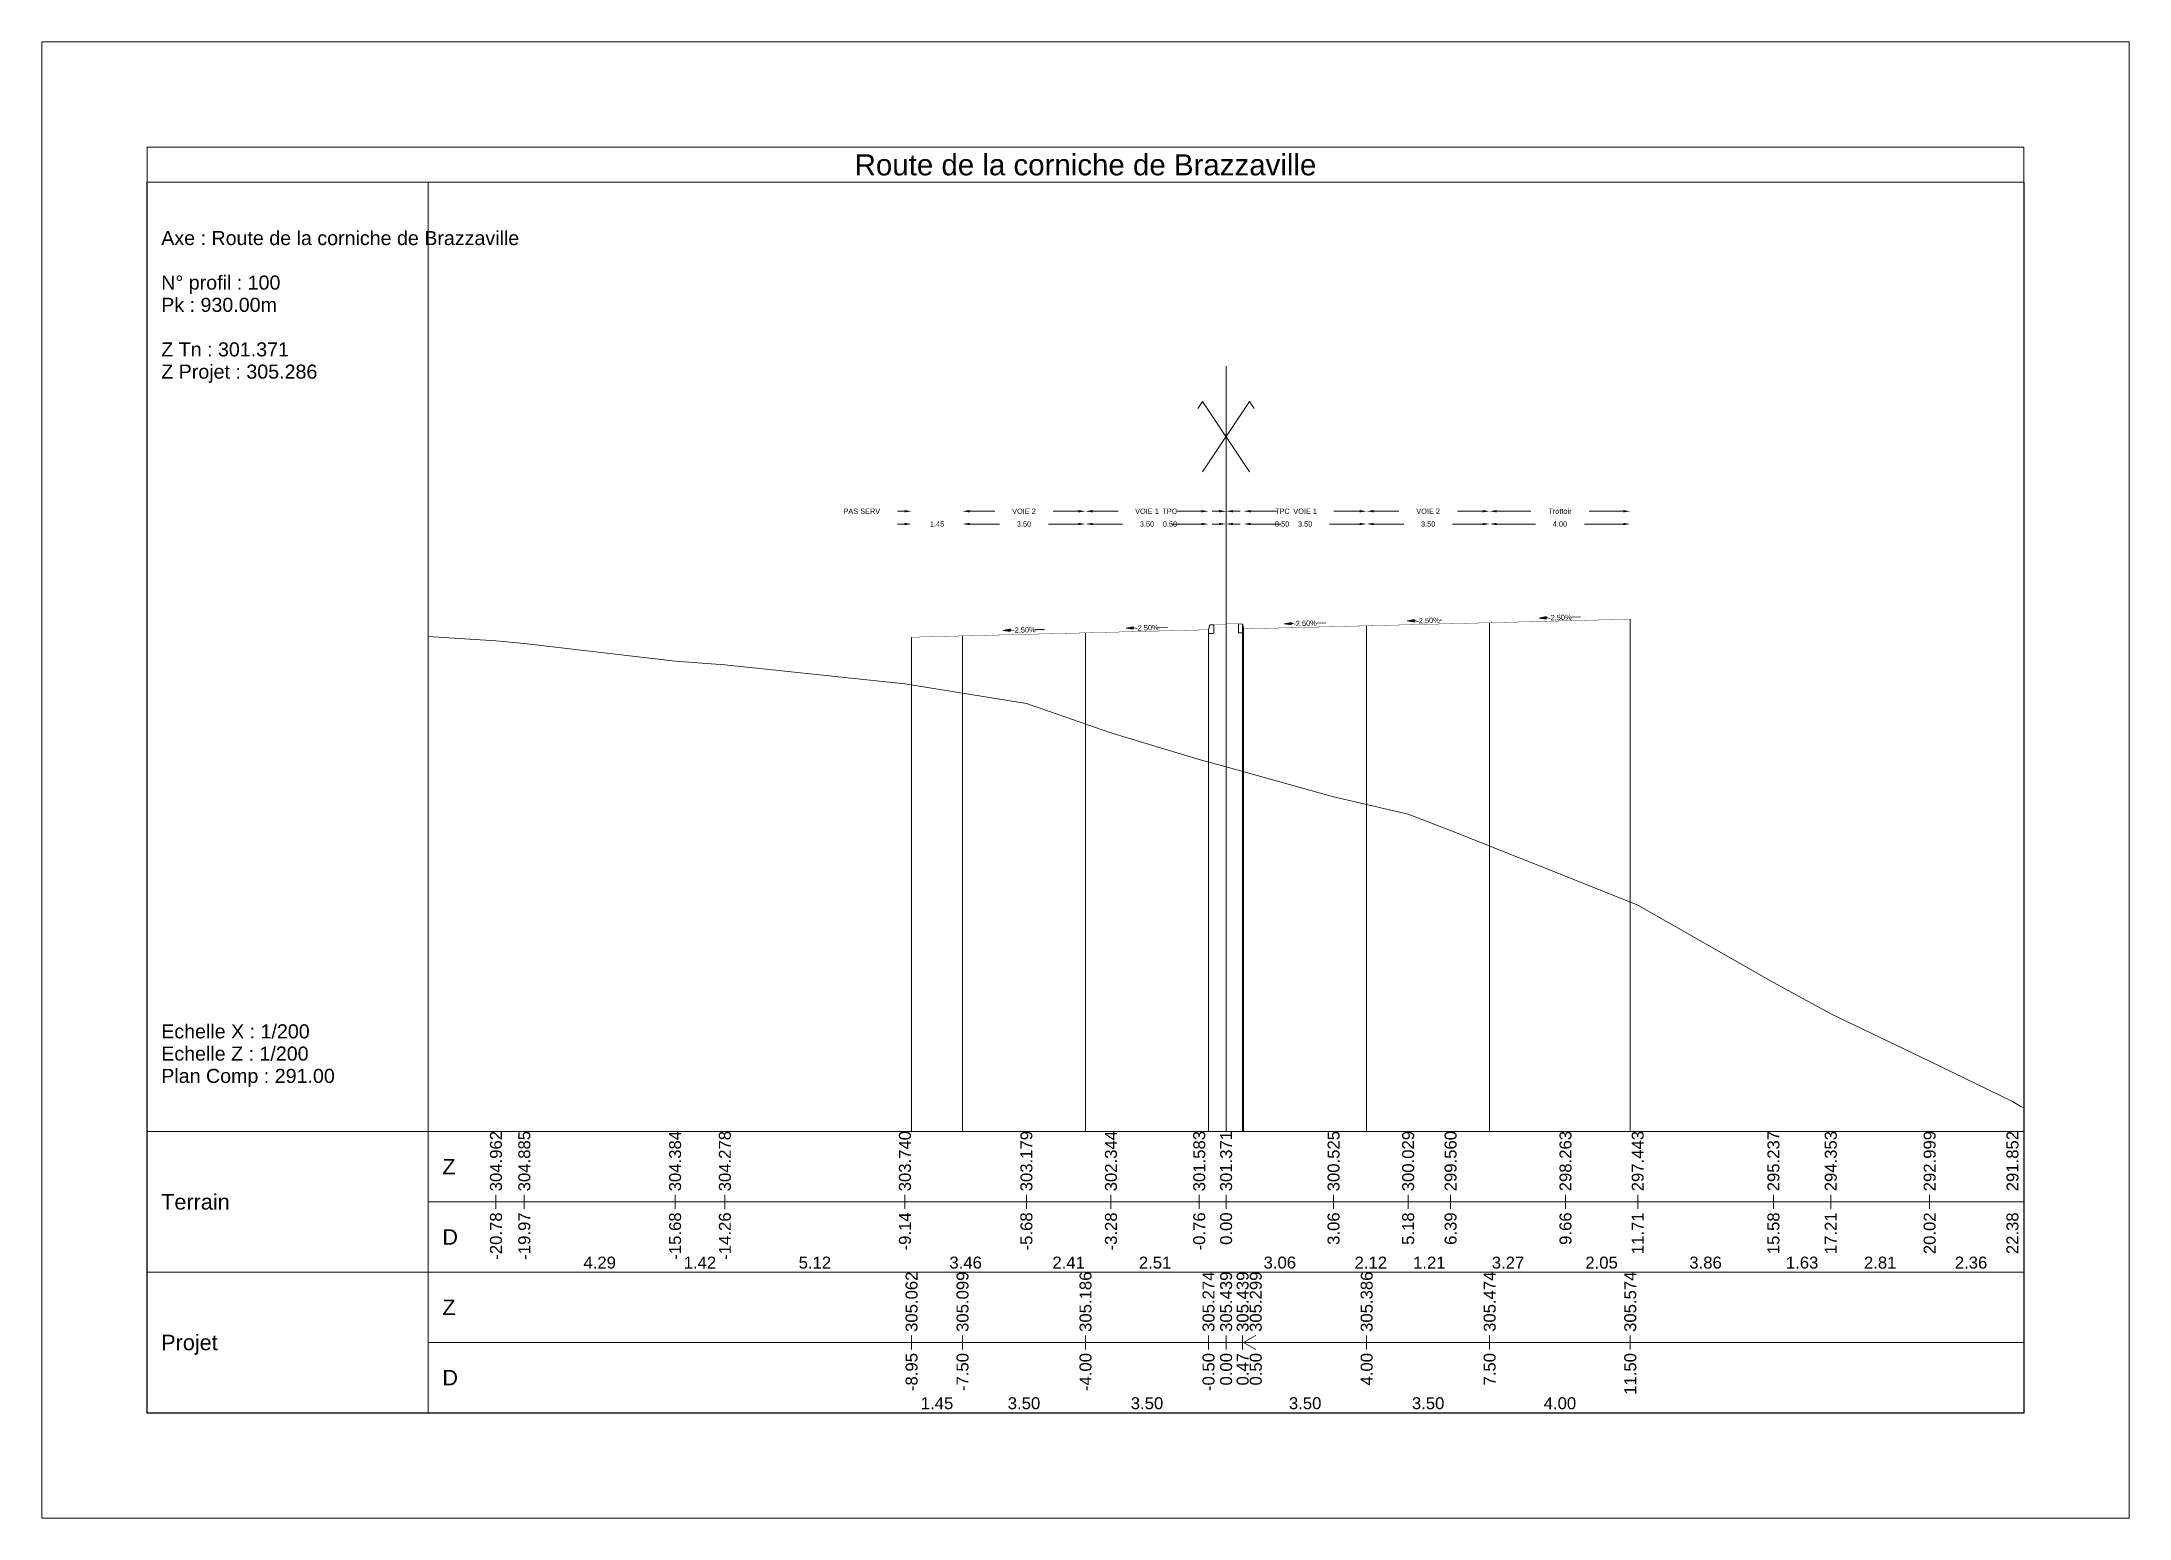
# Model space of a CAD drawing. Extents: x 0 to 74, y -372 to 1003.
# Drawn here: x 0 to 59.4, y -151.8 to -109.8 of the extents above; entities that cross this region are included whole.
import ezdxf
from ezdxf.enums import TextEntityAlignment as Align

# ---------------------------------------------------------------- set-up
doc = ezdxf.new("R2010")
doc.units = 0
doc.header["$LTSCALE"] = 2
doc.header["$PDSIZE"] = -0.004
doc.layers.get('0').update_dxf_attribs({"lineweight": 0})
for name, color, linetype, lineweight in [('Route - Profils type - PT VIA DRO', 5, 'Continuous', 0), ('Route - Profils type - PT VIA GAU', 5, 'Continuous', 0), ('Route - Route de la corniche de Brazzaville - PT - Cadre_P100', 7, 'Continuous', 0), ('Route - Route de la corniche de Brazzaville - PT - Terrain_P100', 5, 'Continuous', 0)]:
    doc.layers.add(name, color=color, linetype=linetype, lineweight=lineweight)
doc.styles.add('CadreTitre', font='arial.ttf', dxfattribs={"height": 0.003})
doc.styles.add('Cotation', font='arial.ttf')
doc.styles.add('CoteHor', font='arial.ttf', dxfattribs={"height": 0.0022})
doc.styles.add('CoteHorA', font='arial.ttf', dxfattribs={"height": 0.0022})
doc.styles.add('CoteTitre', font='arial.ttf', dxfattribs={"height": 0.0017})
doc.styles.add('CoteTitreA', font='arial.ttf', dxfattribs={"height": 0.0017})
doc.styles.add('CoteVert', font='arial.ttf', dxfattribs={"height": 0.0017})
doc.styles.add('CoteVertA', font='arial.ttf', dxfattribs={"height": 0.0017})
doc.styles.add('ProfilCartouche', font='arial.ttf', dxfattribs={"height": 0.002})
doc.dimstyles.new('BRAZZAVILLE', dxfattribs={"dimtxt": 0.15, "dimasz": 0.2, "dimexe": 0.5, "dimexo": 0.5, "dimgap": 0.5, "dimtad": 0, "dimzin": 0, "dimdsep": 46, "dimtxsty": 'Cotation', "dimsah": 1, "dimcen": 0.1, "dimse1": 1, "dimse2": 1, "dimclrd": 1, "dimclre": 256, "dimclrt": 1, "dimaunit": 2, "dimazin": 0, "dimtfac": 1, "dimtdec": 4, "dimtofl": 0, "dimtmove": 0, "dimatfit": 1, "dimfxl": 1, "dimtolj": 1, "dimtzin": 0, "dimlwd": 0, "dimlwe": 0, "dimarcsym": 0})

msp = doc.modelspace()

# ---------------------------------------------------------------- texts
at = {"color": 7, "style": 'CadreTitre'}
msp.add_text('Route de la corniche de Brazzaville', height=0.6, dxfattribs=at).set_placement((29.7, -113.03), align=Align.TOP_CENTER)
at = {"style": 'ProfilCartouche'}
for s, p in [('Axe : Route de la corniche de Brazzaville', (3.4, -115.413)), ('N° profil : 100', (3.4, -116.68)), ('Pk : 930.00m', (3.4, -117.313)), ('Z Tn : 301.371', (3.4, -118.58)), ('Z Projet : 305.286', (3.4, -119.213)), ('Echelle X : 1/200', (3.4, -137.98)), ('Echelle Z : 1/200', (3.4, -138.613)), ('Plan Comp : 291.00', (3.4, -139.247))]:
    msp.add_text(s, height=0.4, dxfattribs=at).set_placement(p, align=Align.MIDDLE_LEFT)
at = {"layer": 'Route - Route de la corniche de Brazzaville - PT - Cadre_P100', "color": 114, "style": 'CoteVert'}
for s, p in [('304.962', (12.924, -142.53)), ('304.885', (13.73, -142.53)), ('304.384', (18.021, -142.53)), ('304.278', (19.437, -142.53)), ('303.740', (24.561, -142.53)), ('303.179', (28.018, -142.53)), ('302.344', (30.424, -142.53)), ('301.583', (32.936, -142.53)), ('301.371', (33.7, -142.53)), ('300.525', (36.758, -142.53)), ('300.029', (38.88, -142.53)), ('299.560', (40.088, -142.53)), ('298.263', (43.358, -142.53)), ('297.443', (45.413, -142.53)), ('295.237', (49.275, -142.53)), ('294.353', (50.906, -142.53)), ('292.999', (53.72, -142.53)), ('291.852', (56.076, -142.53))]:
    msp.add_text(s, height=0.34, rotation=90, dxfattribs=at).set_placement(p, align=Align.MIDDLE_LEFT)
at = {"layer": 'Route - Route de la corniche de Brazzaville - PT - Cadre_P100', "color": 114, "style": 'CoteHor'}
for s, p in [('Z', (11.4, -141.83)), ('Terrain', (3.4, -142.83)), ('D', (11.4, -143.83))]:
    msp.add_text(s, height=0.44, dxfattribs=at).set_placement(p, align=Align.MIDDLE_LEFT)
at = {"layer": 'Route - Route de la corniche de Brazzaville - PT - Cadre_P100', "color": 114, "style": 'CoteVert'}
for s, p in [('-20.78', (12.924, -143.13)), ('-19.97', (13.73, -143.13)), ('-15.68', (18.021, -143.13)), ('-14.26', (19.437, -143.13)), ('-9.14', (24.561, -143.13)), ('-5.68', (28.018, -143.13)), ('-3.28', (30.424, -143.13)), ('-0.76', (32.936, -143.13)), ('0.00', (33.7, -143.13)), ('3.06', (36.758, -143.13)), ('5.18', (38.88, -143.13)), ('6.39', (40.088, -143.13)), ('9.66', (43.358, -143.13)), ('11.71', (45.413, -143.13)), ('15.58', (49.275, -143.13)), ('17.21', (50.906, -143.13)), ('20.02', (53.72, -143.13)), ('22.38', (56.076, -143.13))]:
    msp.add_text(s, height=0.34, rotation=90, dxfattribs=at).set_placement(p, align=Align.MIDDLE_RIGHT)
at = {"layer": 'Route - Route de la corniche de Brazzaville - PT - Cadre_P100', "color": 114, "style": 'CoteTitre'}
for s, p in [('4.29', (15.876, -144.83)), ('1.42', (18.729, -144.83)), ('5.12', (21.999, -144.83)), ('3.46', (26.29, -144.83)), ('2.41', (29.221, -144.83)), ('2.51', (31.68, -144.83)), ('3.06', (35.229, -144.83)), ('2.12', (37.819, -144.83)), ('1.21', (39.484, -144.83)), ('3.27', (41.723, -144.83)), ('2.05', (44.385, -144.83)), ('3.86', (47.344, -144.83)), ('1.63', (50.091, -144.83)), ('2.81', (52.313, -144.83)), ('2.36', (54.898, -144.83))]:
    msp.add_text(s, height=0.34, dxfattribs=at).set_placement(p, align=Align.BOTTOM_CENTER)
at = {"layer": 'Route - Route de la corniche de Brazzaville - PT - Cadre_P100', "color": 7, "style": 'CoteVertA'}
for s, p in [('305.062', (24.75, -146.53)), ('305.099', (26.2, -146.53)), ('305.186', (29.7, -146.53)), ('305.274', (33.2, -146.53)), ('305.439', (33.7, -146.53)), ('305.439', (34.17, -146.53)), ('305.299', (34.544, -146.53)), ('305.386', (37.7, -146.53)), ('305.474', (41.2, -146.53)), ('305.574', (45.2, -146.53))]:
    msp.add_text(s, height=0.34, rotation=90, dxfattribs=at).set_placement(p, align=Align.MIDDLE_LEFT)
at = {"layer": 'Route - Route de la corniche de Brazzaville - PT - Cadre_P100', "color": 7, "style": 'CoteHorA'}
for s, p in [('Z', (11.4, -145.83)), ('Projet', (3.4, -146.83)), ('D', (11.4, -147.83))]:
    msp.add_text(s, height=0.44, dxfattribs=at).set_placement(p, align=Align.MIDDLE_LEFT)
at = {"layer": 'Route - Route de la corniche de Brazzaville - PT - Cadre_P100', "color": 7, "style": 'CoteVertA'}
for s, p in [('-8.95', (24.75, -147.13)), ('-7.50', (26.2, -147.13)), ('-4.00', (29.7, -147.13)), ('-0.50', (33.2, -147.13)), ('0.00', (33.7, -147.13)), ('0.47', (34.17, -147.13)), ('0.50', (34.544, -147.13)), ('4.00', (37.7, -147.13)), ('7.50', (41.2, -147.13)), ('11.50', (45.2, -147.13))]:
    msp.add_text(s, height=0.34, rotation=90, dxfattribs=at).set_placement(p, align=Align.MIDDLE_RIGHT)
at = {"layer": 'Route - Route de la corniche de Brazzaville - PT - Cadre_P100', "color": 7, "style": 'CoteTitreA'}
for s, p in [('1.45', (25.475, -148.83)), ('3.50', (27.95, -148.83)), ('3.50', (31.45, -148.83)), ('3.50', (35.95, -148.83)), ('3.50', (39.45, -148.83)), ('4.00', (43.2, -148.83))]:
    msp.add_text(s, height=0.34, dxfattribs=at).set_placement(p, align=Align.BOTTOM_CENTER)

# ---------------------------------------------------------------- blocks, each defined once
blk = doc.blocks.new('*D567')
at = {"layer": 'Defpoints', "color": 0, "transparency": 16777216}
for p in [(34.2, -123.544), (34.2, -123.548), (33.7, -126.544)]:
    blk.add_point(p, dxfattribs=at)
at = {"layer": 'Route - Profils type - PT VIA DRO', "color": 1, "lineweight": 0, "transparency": 16777216}
for p, q in [((33.5, -123.548), (33.3, -123.548)), ((34.4, -123.548), (34.6, -123.548))]:
    blk.add_line(p, q, dxfattribs=at)
at = {"layer": 'Route - Profils type - PT VIA DRO', "color": 1, "transparency": 16777216}
for points in [[(33.5, -123.515), (33.5, -123.581), (33.7, -123.548)], [(34.4, -123.515), (34.4, -123.581), (34.2, -123.548)]]:
    blk.add_solid(points, dxfattribs=at)
at = {"layer": 'Route - Profils type - PT VIA DRO', "color": 1, "transparency": 16777216, "insert": (35.295, -123.548), "char_height": 0.15, "attachment_point": 5, "style": 'Cotation'}
blk.add_mtext('\\A1;0.50', dxfattribs=at)
blk = doc.blocks.new('*D568')
at = {"layer": 'Defpoints', "color": 0, "transparency": 16777216}
for p in [(34.2, -123.544), (37.7, -123.544), (37.7, -123.548)]:
    blk.add_point(p, dxfattribs=at)
at = {"layer": 'Route - Profils type - PT VIA DRO', "color": 1, "lineweight": 0, "transparency": 16777216}
for p, q in [((34.4, -123.548), (35.255, -123.548)), ((37.5, -123.548), (36.645, -123.548))]:
    blk.add_line(p, q, dxfattribs=at)
at = {"layer": 'Route - Profils type - PT VIA DRO', "color": 1, "transparency": 16777216}
for points in [[(34.4, -123.515), (34.4, -123.581), (34.2, -123.548)], [(37.5, -123.515), (37.5, -123.581), (37.7, -123.548)]]:
    blk.add_solid(points, dxfattribs=at)
at = {"layer": 'Route - Profils type - PT VIA DRO', "color": 1, "transparency": 16777216, "insert": (35.95, -123.548), "char_height": 0.15, "attachment_point": 5, "style": 'Cotation'}
blk.add_mtext('\\A1;3.50', dxfattribs=at)
blk = doc.blocks.new('*D569')
at = {"layer": 'Defpoints', "color": 0, "transparency": 16777216}
for p in [(37.7, -123.544), (41.2, -123.544), (41.2, -123.548)]:
    blk.add_point(p, dxfattribs=at)
at = {"layer": 'Route - Profils type - PT VIA DRO', "color": 1, "lineweight": 0, "transparency": 16777216}
for p, q in [((37.9, -123.548), (38.755, -123.548)), ((41, -123.548), (40.145, -123.548))]:
    blk.add_line(p, q, dxfattribs=at)
at = {"layer": 'Route - Profils type - PT VIA DRO', "color": 1, "transparency": 16777216}
for points in [[(37.9, -123.515), (37.9, -123.581), (37.7, -123.548)], [(41, -123.515), (41, -123.581), (41.2, -123.548)]]:
    blk.add_solid(points, dxfattribs=at)
at = {"layer": 'Route - Profils type - PT VIA DRO', "color": 1, "transparency": 16777216, "insert": (39.45, -123.548), "char_height": 0.15, "attachment_point": 5, "style": 'Cotation'}
blk.add_mtext('\\A1;3.50', dxfattribs=at)
blk = doc.blocks.new('*D570')
at = {"layer": 'Defpoints', "color": 0, "transparency": 16777216}
for p in [(34.2, -123.185), (34.2, -123.744), (33.7, -126.544)]:
    blk.add_point(p, dxfattribs=at)
at = {"layer": 'Route - Profils type - PT VIA DRO', "color": 1, "lineweight": 0, "transparency": 16777216}
for p, q in [((33.5, -123.185), (33.3, -123.185)), ((34.4, -123.185), (34.6, -123.185))]:
    blk.add_line(p, q, dxfattribs=at)
at = {"layer": 'Route - Profils type - PT VIA DRO', "color": 1, "transparency": 16777216}
for points in [[(33.5, -123.151), (33.5, -123.218), (33.7, -123.185)], [(34.4, -123.151), (34.4, -123.218), (34.2, -123.185)]]:
    blk.add_solid(points, dxfattribs=at)
at = {"layer": 'Route - Profils type - PT VIA DRO', "color": 1, "transparency": 16777216, "insert": (35.303, -123.185), "char_height": 0.15, "attachment_point": 5, "style": 'Cotation'}
blk.add_mtext('\\A1;TPC', dxfattribs=at)
blk = doc.blocks.new('*D571')
at = {"layer": 'Defpoints', "color": 0, "transparency": 16777216}
for p in [(37.7, -123.185), (37.7, -123.544), (34.2, -123.744)]:
    blk.add_point(p, dxfattribs=at)
at = {"layer": 'Route - Profils type - PT VIA DRO', "color": 1, "lineweight": 0, "transparency": 16777216}
for p, q in [((34.4, -123.185), (35.132, -123.185)), ((37.5, -123.185), (36.768, -123.185))]:
    blk.add_line(p, q, dxfattribs=at)
at = {"layer": 'Route - Profils type - PT VIA DRO', "color": 1, "transparency": 16777216}
for points in [[(34.4, -123.151), (34.4, -123.218), (34.2, -123.185)], [(37.5, -123.151), (37.5, -123.218), (37.7, -123.185)]]:
    blk.add_solid(points, dxfattribs=at)
at = {"layer": 'Route - Profils type - PT VIA DRO', "color": 1, "transparency": 16777216, "insert": (35.95, -123.185), "char_height": 0.15, "attachment_point": 5, "style": 'Cotation'}
blk.add_mtext('\\A1;VOIE 1', dxfattribs=at)
blk = doc.blocks.new('*D572')
at = {"layer": 'Defpoints', "color": 0, "transparency": 16777216}
for p in [(37.7, -123.544), (41.2, -123.185), (41.2, -123.544)]:
    blk.add_point(p, dxfattribs=at)
at = {"layer": 'Route - Profils type - PT VIA DRO', "color": 1, "lineweight": 0, "transparency": 16777216}
for p, q in [((37.9, -123.185), (38.618, -123.185)), ((41, -123.185), (40.282, -123.185))]:
    blk.add_line(p, q, dxfattribs=at)
at = {"layer": 'Route - Profils type - PT VIA DRO', "color": 1, "transparency": 16777216}
for points in [[(37.9, -123.151), (37.9, -123.218), (37.7, -123.185)], [(41, -123.151), (41, -123.218), (41.2, -123.185)]]:
    blk.add_solid(points, dxfattribs=at)
at = {"layer": 'Route - Profils type - PT VIA DRO', "color": 1, "transparency": 16777216, "insert": (39.45, -123.185), "char_height": 0.15, "attachment_point": 5, "style": 'Cotation'}
blk.add_mtext('\\A1;VOIE 2', dxfattribs=at)
blk = doc.blocks.new('*D573')
at = {"layer": 'Defpoints', "color": 0, "transparency": 16777216}
for p in [(41.2, -123.544), (45.2, -123.544), (45.2, -123.548)]:
    blk.add_point(p, dxfattribs=at)
at = {"layer": 'Route - Profils type - PT VIA DRO', "color": 1, "lineweight": 0, "transparency": 16777216}
for p, q in [((41.4, -123.548), (42.502, -123.548)), ((45, -123.548), (43.898, -123.548))]:
    blk.add_line(p, q, dxfattribs=at)
at = {"layer": 'Route - Profils type - PT VIA DRO', "color": 1, "transparency": 16777216}
for points in [[(41.4, -123.515), (41.4, -123.581), (41.2, -123.548)], [(45, -123.515), (45, -123.581), (45.2, -123.548)]]:
    blk.add_solid(points, dxfattribs=at)
at = {"layer": 'Route - Profils type - PT VIA DRO', "color": 1, "transparency": 16777216, "insert": (43.2, -123.548), "char_height": 0.15, "attachment_point": 5, "style": 'Cotation'}
blk.add_mtext('\\A1;4.00', dxfattribs=at)
blk = doc.blocks.new('*D574')
at = {"layer": 'Defpoints', "color": 0, "transparency": 16777216}
for p in [(41.2, -123.544), (45.2, -123.185), (45.2, -123.544)]:
    blk.add_point(p, dxfattribs=at)
at = {"layer": 'Route - Profils type - PT VIA DRO', "color": 1, "lineweight": 0, "transparency": 16777216}
for p, q in [((41.4, -123.185), (42.369, -123.185)), ((45, -123.185), (44.031, -123.185))]:
    blk.add_line(p, q, dxfattribs=at)
at = {"layer": 'Route - Profils type - PT VIA DRO', "color": 1, "transparency": 16777216}
for points in [[(41.4, -123.151), (41.4, -123.218), (41.2, -123.185)], [(45, -123.151), (45, -123.218), (45.2, -123.185)]]:
    blk.add_solid(points, dxfattribs=at)
at = {"layer": 'Route - Profils type - PT VIA DRO', "color": 1, "transparency": 16777216, "insert": (43.2, -123.185), "char_height": 0.15, "attachment_point": 5, "style": 'Cotation'}
blk.add_mtext('\\A1;Trottoir', dxfattribs=at)
blk = doc.blocks.new('MENSURA_COTEPENTE_165')
at = {"layer": 'Route - Profils type - PT VIA DRO', "linetype": 'Continuous', "lineweight": 0}
blk.add_hatch(color=1, dxfattribs=at).paths.add_polyline_path([(0.17778, -5.12259), (0.17678, -5.12279), (0.17778, -5.12294)])
at = {"layer": 'Route - Profils type - PT VIA DRO', "color": 1, "linetype": 'Continuous', "lineweight": 0}
for p, q in [((0.17778, -5.12276), (0.17808, -5.12275)), ((0.18139, -5.12267), (0.18269, -5.12264))]:
    blk.add_line(p, q, dxfattribs=at)
at = {"layer": 'Route - Profils type - PT VIA DRO', "color": 1, "linetype": 'Continuous', "lineweight": 0, "flags": 128}
blk.add_lwpolyline([(0.17778, -5.12259), (0.17678, -5.12279), (0.17778, -5.12294), (0.17778, -5.12259)], close=True, dxfattribs=at)
at = {"layer": 'Route - Profils type - PT VIA DRO', "color": 1, "style": 'Cotation'}
blk.add_text('-2.50%', height=0.00075, rotation=1.4321, dxfattribs=at).set_placement((0.17974, -5.12271), align=Align.MIDDLE_CENTER)
blk = doc.blocks.new('MENSURA_COTEPENTE_166')
at = {"layer": 'Route - Profils type - PT VIA DRO', "linetype": 'Continuous', "lineweight": 0}
blk.add_hatch(color=1, dxfattribs=at).paths.add_polyline_path([(0.19528, -5.12218), (0.19428, -5.12238), (0.19529, -5.12253)])
at = {"layer": 'Route - Profils type - PT VIA DRO', "color": 1, "linetype": 'Continuous', "lineweight": 0}
for p, q in [((0.19528, -5.12236), (0.19558, -5.12235)), ((0.19889, -5.12227), (0.19914, -5.12226))]:
    blk.add_line(p, q, dxfattribs=at)
at = {"layer": 'Route - Profils type - PT VIA DRO', "color": 1, "linetype": 'Continuous', "lineweight": 0, "flags": 128}
blk.add_lwpolyline([(0.19528, -5.12218), (0.19428, -5.12238), (0.19529, -5.12253), (0.19528, -5.12218)], close=True, dxfattribs=at)
at = {"layer": 'Route - Profils type - PT VIA DRO', "color": 1, "style": 'Cotation'}
blk.add_text('-2.50%', height=0.00075, rotation=1.4321, dxfattribs=at).set_placement((0.19724, -5.12231), align=Align.MIDDLE_CENTER)
blk = doc.blocks.new('MENSURA_COTEPENTE_167')
at = {"layer": 'Route - Profils type - PT VIA DRO', "linetype": 'Continuous', "lineweight": 0}
blk.add_hatch(color=1, dxfattribs=at).paths.add_polyline_path([(0.21403, -5.12176), (0.21303, -5.12196), (0.21404, -5.12211)])
at = {"layer": 'Route - Profils type - PT VIA DRO', "color": 1, "linetype": 'Continuous', "lineweight": 0}
for p, q in [((0.21403, -5.12193), (0.21433, -5.12193)), ((0.21764, -5.12184), (0.21894, -5.12181))]:
    blk.add_line(p, q, dxfattribs=at)
at = {"layer": 'Route - Profils type - PT VIA DRO', "color": 1, "linetype": 'Continuous', "lineweight": 0, "flags": 128}
blk.add_lwpolyline([(0.21403, -5.12176), (0.21303, -5.12196), (0.21404, -5.12211), (0.21403, -5.12176)], close=True, dxfattribs=at)
at = {"layer": 'Route - Profils type - PT VIA DRO', "color": 1, "style": 'Cotation'}
blk.add_text('-2.50%', height=0.00075, rotation=1.4321, dxfattribs=at).set_placement((0.21599, -5.12188), align=Align.MIDDLE_CENTER)
blk = doc.blocks.new('T2__mirroredMSX', base_point=(-6.713, 11.473))
at = {"linetype": 'Continuous', "flags": 128}
blk.add_lwpolyline([(-6.837, 11.703), (-6.863, 11.583), (-6.863, 11.473), (-6.713, 11.473), (-6.713, 11.723), (-6.818, 11.719, 0.339869)], format="xyb", close=True, dxfattribs=at)
blk = doc.blocks.new('*D578')
at = {"layer": 'Defpoints', "color": 0, "transparency": 16777216}
for p in [(33.2, -123.544), (33.2, -123.548), (33.7, -126.544)]:
    blk.add_point(p, dxfattribs=at)
at = {"layer": 'Route - Profils type - PT VIA GAU', "color": 1, "lineweight": 0, "transparency": 16777216}
for p, q in [((33, -123.548), (32.8, -123.548)), ((33.9, -123.548), (34.1, -123.548))]:
    blk.add_line(p, q, dxfattribs=at)
at = {"layer": 'Route - Profils type - PT VIA GAU', "color": 1, "transparency": 16777216}
for points in [[(33, -123.515), (33, -123.581), (33.2, -123.548)], [(33.9, -123.515), (33.9, -123.581), (33.7, -123.548)]]:
    blk.add_solid(points, dxfattribs=at)
at = {"layer": 'Route - Profils type - PT VIA GAU', "color": 1, "transparency": 16777216, "insert": (32.105, -123.548), "char_height": 0.15, "attachment_point": 5, "style": 'Cotation'}
blk.add_mtext('\\A1;0.50', dxfattribs=at)
blk = doc.blocks.new('*D579')
at = {"layer": 'Defpoints', "color": 0, "transparency": 16777216}
for p in [(29.7, -123.544), (29.7, -123.548), (33.2, -123.544)]:
    blk.add_point(p, dxfattribs=at)
at = {"layer": 'Route - Profils type - PT VIA GAU', "color": 1, "lineweight": 0, "transparency": 16777216}
for p, q in [((29.9, -123.548), (30.755, -123.548)), ((33, -123.548), (32.145, -123.548))]:
    blk.add_line(p, q, dxfattribs=at)
at = {"layer": 'Route - Profils type - PT VIA GAU', "color": 1, "transparency": 16777216}
for points in [[(29.9, -123.515), (29.9, -123.581), (29.7, -123.548)], [(33, -123.515), (33, -123.581), (33.2, -123.548)]]:
    blk.add_solid(points, dxfattribs=at)
at = {"layer": 'Route - Profils type - PT VIA GAU', "color": 1, "transparency": 16777216, "insert": (31.45, -123.548), "char_height": 0.15, "attachment_point": 5, "style": 'Cotation'}
blk.add_mtext('\\A1;3.50', dxfattribs=at)
blk = doc.blocks.new('*D580')
at = {"layer": 'Defpoints', "color": 0, "transparency": 16777216}
for p in [(26.2, -123.544), (26.2, -123.548), (29.7, -123.544)]:
    blk.add_point(p, dxfattribs=at)
at = {"layer": 'Route - Profils type - PT VIA GAU', "color": 1, "lineweight": 0, "transparency": 16777216}
for p, q in [((26.4, -123.548), (27.255, -123.548)), ((29.5, -123.548), (28.645, -123.548))]:
    blk.add_line(p, q, dxfattribs=at)
at = {"layer": 'Route - Profils type - PT VIA GAU', "color": 1, "transparency": 16777216}
for points in [[(26.4, -123.515), (26.4, -123.581), (26.2, -123.548)], [(29.5, -123.515), (29.5, -123.581), (29.7, -123.548)]]:
    blk.add_solid(points, dxfattribs=at)
at = {"layer": 'Route - Profils type - PT VIA GAU', "color": 1, "transparency": 16777216, "insert": (27.95, -123.548), "char_height": 0.15, "attachment_point": 5, "style": 'Cotation'}
blk.add_mtext('\\A1;3.50', dxfattribs=at)
blk = doc.blocks.new('*D581')
at = {"layer": 'Defpoints', "color": 0, "transparency": 16777216}
for p in [(33.2, -123.185), (33.2, -123.744), (33.7, -126.544)]:
    blk.add_point(p, dxfattribs=at)
at = {"layer": 'Route - Profils type - PT VIA GAU', "color": 1, "lineweight": 0, "transparency": 16777216}
for p, q in [((33, -123.185), (32.8, -123.185)), ((33.9, -123.185), (34.1, -123.185))]:
    blk.add_line(p, q, dxfattribs=at)
at = {"layer": 'Route - Profils type - PT VIA GAU', "color": 1, "transparency": 16777216}
for points in [[(33, -123.151), (33, -123.218), (33.2, -123.185)], [(33.9, -123.151), (33.9, -123.218), (33.7, -123.185)]]:
    blk.add_solid(points, dxfattribs=at)
at = {"layer": 'Route - Profils type - PT VIA GAU', "color": 1, "transparency": 16777216, "insert": (32.097, -123.185), "char_height": 0.15, "attachment_point": 5, "style": 'Cotation'}
blk.add_mtext('\\A1;TPC', dxfattribs=at)
blk = doc.blocks.new('*D582')
at = {"layer": 'Defpoints', "color": 0, "transparency": 16777216}
for p in [(29.7, -123.185), (29.7, -123.544), (33.2, -123.744)]:
    blk.add_point(p, dxfattribs=at)
at = {"layer": 'Route - Profils type - PT VIA GAU', "color": 1, "lineweight": 0, "transparency": 16777216}
for p, q in [((29.9, -123.185), (30.632, -123.185)), ((33, -123.185), (32.268, -123.185))]:
    blk.add_line(p, q, dxfattribs=at)
at = {"layer": 'Route - Profils type - PT VIA GAU', "color": 1, "transparency": 16777216}
for points in [[(29.9, -123.151), (29.9, -123.218), (29.7, -123.185)], [(33, -123.151), (33, -123.218), (33.2, -123.185)]]:
    blk.add_solid(points, dxfattribs=at)
at = {"layer": 'Route - Profils type - PT VIA GAU', "color": 1, "transparency": 16777216, "insert": (31.45, -123.185), "char_height": 0.15, "attachment_point": 5, "style": 'Cotation'}
blk.add_mtext('\\A1;VOIE 1', dxfattribs=at)
blk = doc.blocks.new('*D583')
at = {"layer": 'Defpoints', "color": 0, "transparency": 16777216}
for p in [(26.2, -123.185), (26.2, -123.544), (29.7, -123.544)]:
    blk.add_point(p, dxfattribs=at)
at = {"layer": 'Route - Profils type - PT VIA GAU', "color": 1, "lineweight": 0, "transparency": 16777216}
for p, q in [((26.4, -123.185), (27.118, -123.185)), ((29.5, -123.185), (28.782, -123.185))]:
    blk.add_line(p, q, dxfattribs=at)
at = {"layer": 'Route - Profils type - PT VIA GAU', "color": 1, "transparency": 16777216}
for points in [[(26.4, -123.151), (26.4, -123.218), (26.2, -123.185)], [(29.5, -123.151), (29.5, -123.218), (29.7, -123.185)]]:
    blk.add_solid(points, dxfattribs=at)
at = {"layer": 'Route - Profils type - PT VIA GAU', "color": 1, "transparency": 16777216, "insert": (27.95, -123.185), "char_height": 0.15, "attachment_point": 5, "style": 'Cotation'}
blk.add_mtext('\\A1;VOIE 2', dxfattribs=at)
blk = doc.blocks.new('*D584')
at = {"layer": 'Defpoints', "color": 0, "transparency": 16777216}
for p in [(24.75, -123.185), (24.75, -123.544), (26.2, -123.544)]:
    blk.add_point(p, dxfattribs=at)
at = {"layer": 'Route - Profils type - PT VIA GAU', "color": 1, "lineweight": 0, "transparency": 16777216}
for p, q in [((24.55, -123.185), (24.35, -123.185)), ((26.4, -123.185), (26.6, -123.185))]:
    blk.add_line(p, q, dxfattribs=at)
at = {"layer": 'Route - Profils type - PT VIA GAU', "color": 1, "transparency": 16777216}
for points in [[(24.55, -123.151), (24.55, -123.218), (24.75, -123.185)], [(26.4, -123.151), (26.4, -123.218), (26.2, -123.185)]]:
    blk.add_solid(points, dxfattribs=at)
at = {"layer": 'Route - Profils type - PT VIA GAU', "color": 1, "transparency": 16777216, "insert": (23.335, -123.185), "char_height": 0.15, "attachment_point": 5, "style": 'Cotation'}
blk.add_mtext('\\A1;PAS SERV', dxfattribs=at)
blk = doc.blocks.new('*D585')
at = {"layer": 'Defpoints', "color": 0, "transparency": 16777216}
for p in [(24.75, -123.544), (24.75, -123.548), (26.2, -123.544)]:
    blk.add_point(p, dxfattribs=at)
at = {"layer": 'Route - Profils type - PT VIA GAU', "color": 1, "lineweight": 0, "transparency": 16777216}
for p, q in [((24.55, -123.548), (24.35, -123.548)), ((26.4, -123.548), (26.6, -123.548))]:
    blk.add_line(p, q, dxfattribs=at)
at = {"layer": 'Route - Profils type - PT VIA GAU', "color": 1, "transparency": 16777216}
for points in [[(24.55, -123.515), (24.55, -123.581), (24.75, -123.548)], [(26.4, -123.515), (26.4, -123.581), (26.2, -123.548)]]:
    blk.add_solid(points, dxfattribs=at)
at = {"layer": 'Route - Profils type - PT VIA GAU', "color": 1, "transparency": 16777216, "insert": (25.475, -123.548), "char_height": 0.15, "attachment_point": 5, "style": 'Cotation'}
blk.add_mtext('\\A1;1.45', dxfattribs=at)
blk = doc.blocks.new('MENSURA_COTEPENTE_168')
at = {"layer": 'Route - Profils type - PT VIA GAU', "linetype": 'Continuous', "lineweight": 0}
blk.add_hatch(color=1, dxfattribs=at).paths.add_polyline_path([(0.15529, -5.12357), (0.15428, -5.12341), (0.15528, -5.12321)])
at = {"layer": 'Route - Profils type - PT VIA GAU', "color": 1, "linetype": 'Continuous', "lineweight": 0}
for p, q in [((0.15528, -5.12339), (0.15558, -5.12338)), ((0.15889, -5.1233), (0.16019, -5.12327))]:
    blk.add_line(p, q, dxfattribs=at)
at = {"layer": 'Route - Profils type - PT VIA GAU', "color": 1, "linetype": 'Continuous', "lineweight": 0, "flags": 128}
blk.add_lwpolyline([(0.15529, -5.12357), (0.15428, -5.12341), (0.15528, -5.12321), (0.15529, -5.12357)], close=True, dxfattribs=at)
at = {"layer": 'Route - Profils type - PT VIA GAU', "color": 1, "style": 'Cotation'}
blk.add_text('-2.50%', height=0.00075, rotation=-358.5679, dxfattribs=at).set_placement((0.15724, -5.12334), align=Align.MIDDLE_CENTER)
blk = doc.blocks.new('MENSURA_COTEPENTE_169')
at = {"layer": 'Route - Profils type - PT VIA GAU', "linetype": 'Continuous', "lineweight": 0}
blk.add_hatch(color=1, dxfattribs=at).paths.add_polyline_path([(0.13778, -5.12388), (0.13678, -5.12372), (0.13777, -5.12352)])
at = {"layer": 'Route - Profils type - PT VIA GAU', "color": 1, "linetype": 'Continuous', "lineweight": 0}
for p, q in [((0.13778, -5.1237), (0.13808, -5.12369)), ((0.14139, -5.12361), (0.14269, -5.12358))]:
    blk.add_line(p, q, dxfattribs=at)
at = {"layer": 'Route - Profils type - PT VIA GAU', "color": 1, "linetype": 'Continuous', "lineweight": 0, "flags": 128}
blk.add_lwpolyline([(0.13778, -5.12388), (0.13678, -5.12372), (0.13777, -5.12352), (0.13778, -5.12388)], close=True, dxfattribs=at)
at = {"layer": 'Route - Profils type - PT VIA GAU', "color": 1, "style": 'Cotation'}
blk.add_text('-2.50%', height=0.00075, rotation=-358.5679, dxfattribs=at).set_placement((0.13973, -5.12365), align=Align.MIDDLE_CENTER)
blk = doc.blocks.new('T2', base_point=(-6.713, 11.473))
at = {"linetype": 'Continuous', "flags": 128}
blk.add_lwpolyline([(-6.837, 11.703), (-6.863, 11.583), (-6.863, 11.473), (-6.713, 11.473), (-6.713, 11.723), (-6.818, 11.719, 0.339869)], format="xyb", close=True, dxfattribs=at)

# ---------------------------------------------------------------- dimensions: what is measured, and where the dimension line sits
at = {"layer": 'Route - Profils type - PT VIA DRO'}
for base, p1, p2, text, picture, middle in [((34.2, -123.185), (33.7, -126.544), (34.2, -123.744), 'TPC', '*D570', (35.303, -123.185)), ((34.2, -123.548), (33.7, -126.544), (34.2, -123.544), '0.50', '*D567', (35.295, -123.548)), ((37.7, -123.185), (34.2, -123.744), (37.7, -123.544), 'VOIE 1', '*D571', (35.95, -123.185)), ((37.7, -123.548), (34.2, -123.544), (37.7, -123.544), '3.50', '*D568', (35.95, -123.548)), ((41.2, -123.185), (37.7, -123.544), (41.2, -123.544), 'VOIE 2', '*D572', (39.45, -123.185)), ((41.2, -123.548), (37.7, -123.544), (41.2, -123.544), '3.50', '*D569', (39.45, -123.548)), ((45.2, -123.185), (41.2, -123.544), (45.2, -123.544), 'Trottoir', '*D574', (43.2, -123.185)), ((45.2, -123.548), (41.2, -123.544), (45.2, -123.544), '4.00', '*D573', (43.2, -123.548))]:
    dim = msp.add_linear_dim(base=base, p1=p1, p2=p2, text=text, dimstyle='BRAZZAVILLE', override={"dimscale": 1, "dimclrt": 1}, dxfattribs=at)
    dim.commit()
    dim.dimension.update_dxf_attribs({"geometry": picture, "text_midpoint": middle})
at = {"layer": 'Route - Profils type - PT VIA GAU'}
for base, p1, p2, text, picture, middle in [((24.75, -123.185), (26.2, -123.544), (24.75, -123.544), 'PAS SERV', '*D584', (23.335, -123.185)), ((24.75, -123.548), (26.2, -123.544), (24.75, -123.544), '1.45', '*D585', (25.475, -123.548)), ((26.2, -123.185), (29.7, -123.544), (26.2, -123.544), 'VOIE 2', '*D583', (27.95, -123.185)), ((26.2, -123.548), (29.7, -123.544), (26.2, -123.544), '3.50', '*D580', (27.95, -123.548)), ((29.7, -123.185), (33.2, -123.744), (29.7, -123.544), 'VOIE 1', '*D582', (31.45, -123.185)), ((29.7, -123.548), (33.2, -123.544), (29.7, -123.544), '3.50', '*D579', (31.45, -123.548)), ((33.2, -123.185), (33.7, -126.544), (33.2, -123.744), 'TPC', '*D581', (32.097, -123.185)), ((33.2, -123.548), (33.7, -126.544), (33.2, -123.544), '0.50', '*D578', (32.105, -123.548))]:
    dim = msp.add_linear_dim(base=base, p1=p1, p2=p2, text=text, dimstyle='BRAZZAVILLE', override={"dimscale": 1, "dimclrt": 1}, dxfattribs=at)
    dim.commit()
    dim.dimension.update_dxf_attribs({"geometry": picture, "text_midpoint": middle})

# ---------------------------------------------------------------- linework, layer by layer
at = {"flags": 128}
for points in [[(0, -151.83), (0, -109.83), (59.4, -109.83), (59.4, -151.83)], [(3, -148.83), (3, -112.83), (56.4, -112.83), (56.4, -148.83)]]:
    msp.add_lwpolyline(points, close=True, dxfattribs=at)
at = {"layer": 'Route - Profils type - PT VIA DRO', "color": 1, "linetype": 'Continuous', "flags": 128}
msp.add_lwpolyline([(33.7, -126.391, 0.01, 0.01, 0), (34.05, -126.391, 0.01, 0.01, 0), (34.17, -126.391, 0.01, 0.01, 0), (34.2, -126.531, 0.01, 0.01, 0), (37.7, -126.444, 0.01, 0.01, 0), (41.2, -126.356, 0.01, 0.01, 0), (45.2, -126.256, 0.01, 0.01, 0)], format="xyseb", dxfattribs=at)
at = {"layer": 'Route - Profils type - PT VIA GAU', "color": 1, "linetype": 'Continuous', "flags": 128}
msp.add_lwpolyline([(33.7, -126.416, 0.01, 0.01, 0), (33.23, -126.416, 0.01, 0.01, 0), (33.2, -126.556, 0.01, 0.01, 0), (29.7, -126.644, 0.01, 0.01, 0), (26.2, -126.731, 0.01, 0.01, 0), (24.75, -126.768, 0.01, 0.01, 0)], format="xyseb", dxfattribs=at)
at = {"layer": 'Route - Route de la corniche de Brazzaville - PT - Cadre_P100', "color": 7, "linetype": 'Continuous'}
for p, q in [((11, -113.83), (11, -148.83)), ((33.7, -123.061), (33.7, -119.061)), ((32.9, -120.261), (33.033, -120.061)), ((34.367, -122.061), (33.033, -120.061)), ((33.033, -122.061), (34.367, -120.061)), ((34.5, -120.261), (34.367, -120.061)), ((33.7, -140.83), (33.7, -123.061)), ((33.7, -140.83), (33.7, -126.391)), ((33.7, -140.83), (33.7, -126.391)), ((34.17, -140.83), (34.17, -126.391)), ((34.17, -140.83), (34.17, -126.391)), ((37.7, -140.83), (37.7, -126.444)), ((37.7, -140.83), (37.7, -126.444)), ((41.2, -140.83), (41.2, -126.356)), ((41.2, -140.83), (41.2, -126.356)), ((45.2, -140.83), (45.2, -126.256)), ((45.2, -140.83), (45.2, -126.256)), ((24.75, -140.83), (24.75, -126.768)), ((24.75, -140.83), (24.75, -126.768)), ((26.2, -140.83), (26.2, -126.731)), ((26.2, -140.83), (26.2, -126.731)), ((29.7, -140.83), (29.7, -126.644)), ((29.7, -140.83), (29.7, -126.644)), ((33.2, -140.83), (33.2, -126.556)), ((33.2, -140.83), (33.2, -126.556)), ((34.2, -140.83), (34.2, -126.531)), ((34.2, -140.83), (34.2, -126.531)), ((56.4, -140.83), (3, -140.83)), ((56.4, -142.83), (11, -142.83)), ((56.4, -144.83), (3, -144.83)), ((56.4, -144.83), (3, -144.83)), ((56.4, -144.83), (3, -144.83)), ((56.4, -144.83), (3, -144.83)), ((56.4, -144.83), (3, -144.83)), ((56.4, -144.83), (3, -144.83)), ((56.4, -144.83), (3, -144.83)), ((24.75, -146.63), (24.75, -146.83)), ((26.2, -146.63), (26.2, -146.83)), ((29.7, -146.63), (29.7, -146.83)), ((33.2, -146.63), (33.2, -146.83)), ((33.7, -146.63), (33.7, -146.83)), ((34.17, -146.63), (34.17, -146.83)), ((34.544, -146.63), (34.2, -146.83)), ((37.7, -146.63), (37.7, -146.83)), ((41.2, -146.63), (41.2, -146.83)), ((45.2, -146.63), (45.2, -146.83)), ((56.4, -146.83), (11, -146.83)), ((24.75, -147.03), (24.75, -146.83)), ((26.2, -147.03), (26.2, -146.83)), ((29.7, -147.03), (29.7, -146.83)), ((33.2, -147.03), (33.2, -146.83)), ((33.7, -147.03), (33.7, -146.83)), ((34.17, -147.03), (34.17, -146.83)), ((34.544, -147.03), (34.2, -146.83)), ((37.7, -147.03), (37.7, -146.83)), ((41.2, -147.03), (41.2, -146.83)), ((45.2, -147.03), (45.2, -146.83)), ((56.4, -148.83), (3, -148.83)), ((56.4, -148.83), (3, -148.83)), ((56.4, -148.83), (3, -148.83)), ((56.4, -148.83), (3, -148.83)), ((56.4, -148.83), (3, -148.83)), ((56.4, -148.83), (3, -148.83))]:
    msp.add_line(p, q, dxfattribs=at)
at = {"layer": 'Route - Route de la corniche de Brazzaville - PT - Cadre_P100', "color": 114, "linetype": 'Continuous'}
for p, q in [((12.924, -142.63), (12.924, -142.83)), ((12.924, -143.03), (12.924, -142.83)), ((13.73, -142.63), (13.73, -142.83)), ((13.73, -143.03), (13.73, -142.83)), ((18.021, -142.63), (18.021, -142.83)), ((18.021, -143.03), (18.021, -142.83)), ((19.437, -142.63), (19.437, -142.83)), ((19.437, -143.03), (19.437, -142.83)), ((24.561, -142.63), (24.561, -142.83)), ((24.561, -143.03), (24.561, -142.83)), ((28.018, -142.63), (28.018, -142.83)), ((28.018, -143.03), (28.018, -142.83)), ((30.424, -142.63), (30.424, -142.83)), ((30.424, -143.03), (30.424, -142.83)), ((32.936, -142.63), (32.936, -142.83)), ((32.936, -143.03), (32.936, -142.83)), ((33.7, -142.63), (33.7, -142.83)), ((33.7, -143.03), (33.7, -142.83)), ((36.758, -142.63), (36.758, -142.83)), ((36.758, -143.03), (36.758, -142.83)), ((38.88, -142.63), (38.88, -142.83)), ((38.88, -143.03), (38.88, -142.83)), ((40.088, -142.63), (40.088, -142.83)), ((40.088, -143.03), (40.088, -142.83)), ((43.358, -142.63), (43.358, -142.83)), ((43.358, -143.03), (43.358, -142.83)), ((45.413, -142.63), (45.413, -142.83)), ((45.413, -143.03), (45.413, -142.83)), ((49.275, -142.63), (49.275, -142.83)), ((49.275, -143.03), (49.275, -142.83)), ((50.906, -142.63), (50.906, -142.83)), ((50.906, -143.03), (50.906, -142.83)), ((53.72, -142.63), (53.72, -142.83)), ((53.72, -143.03), (53.72, -142.83))]:
    msp.add_line(p, q, dxfattribs=at)
at = {"layer": 'Route - Route de la corniche de Brazzaville - PT - Cadre_P100', "flags": 128}
msp.add_lwpolyline([(2.99, -148.84), (2.99, -113.82), (56.41, -113.82), (56.41, -148.84)], close=True, dxfattribs=at)
at = {"layer": 'Route - Route de la corniche de Brazzaville - PT - Terrain_P100', "color": 114, "linetype": 'Continuous', "flags": 128}
msp.add_lwpolyline([(11, -126.748), (12.924, -126.868), (13.73, -126.945), (18.021, -127.446), (19.437, -127.552), (24.561, -128.09), (28.018, -128.651), (30.424, -129.486), (32.936, -130.247), (33.7, -130.459), (36.758, -131.305), (38.88, -131.801), (40.088, -132.27), (43.358, -133.567), (45.413, -134.387), (49.275, -136.593), (50.906, -137.477), (53.72, -138.831), (56.076, -139.978), (56.312, -140.121), (56.4, -140.16)], dxfattribs=at)
msp.add_lwpolyline([(11, -126.748), (12.924, -126.868), (13.73, -126.945), (18.021, -127.446), (19.437, -127.552), (24.561, -128.09), (28.018, -128.651), (30.424, -129.486), (32.936, -130.247), (33.7, -130.459), (36.758, -131.305), (38.88, -131.801), (40.088, -132.27), (43.358, -133.567), (45.413, -134.387), (49.275, -136.593), (50.906, -137.477), (53.72, -138.831), (56.076, -139.978), (56.312, -140.121), (56.4, -140.16)], dxfattribs=at)

# ---------------------------------------------------------------- block references
at = {"layer": 'Route - Profils type - PT VIA DRO', "xscale": -1, "zscale": 200}
msp.add_blockref('T2__mirroredMSX', (34.05, -126.641), dxfattribs=at)
at = {"layer": 'Route - Profils type - PT VIA DRO', "xscale": 200, "yscale": 200, "zscale": 200}
for name in ['MENSURA_COTEPENTE_165', 'MENSURA_COTEPENTE_166', 'MENSURA_COTEPENTE_167']:
    msp.add_blockref(name, (0, 898.17), dxfattribs=at)
at = {"layer": 'Route - Profils type - PT VIA GAU', "xscale": 200, "yscale": 200, "zscale": 200}
for name in ['MENSURA_COTEPENTE_169', 'MENSURA_COTEPENTE_168']:
    msp.add_blockref(name, (0, 898.17), dxfattribs=at)
at = {"layer": 'Route - Profils type - PT VIA GAU', "zscale": 200}
msp.add_blockref('T2', (33.35, -126.666), dxfattribs=at)

msp.set_redraw_order([(e.dxf.handle, doc.entitydb.next_handle()) for e in msp.query("TEXT MTEXT ATTDEF DIMENSION ARC_DIMENSION")])  # texts and dimensions are drawn at this point

doc.saveas('drawing.dxf')
